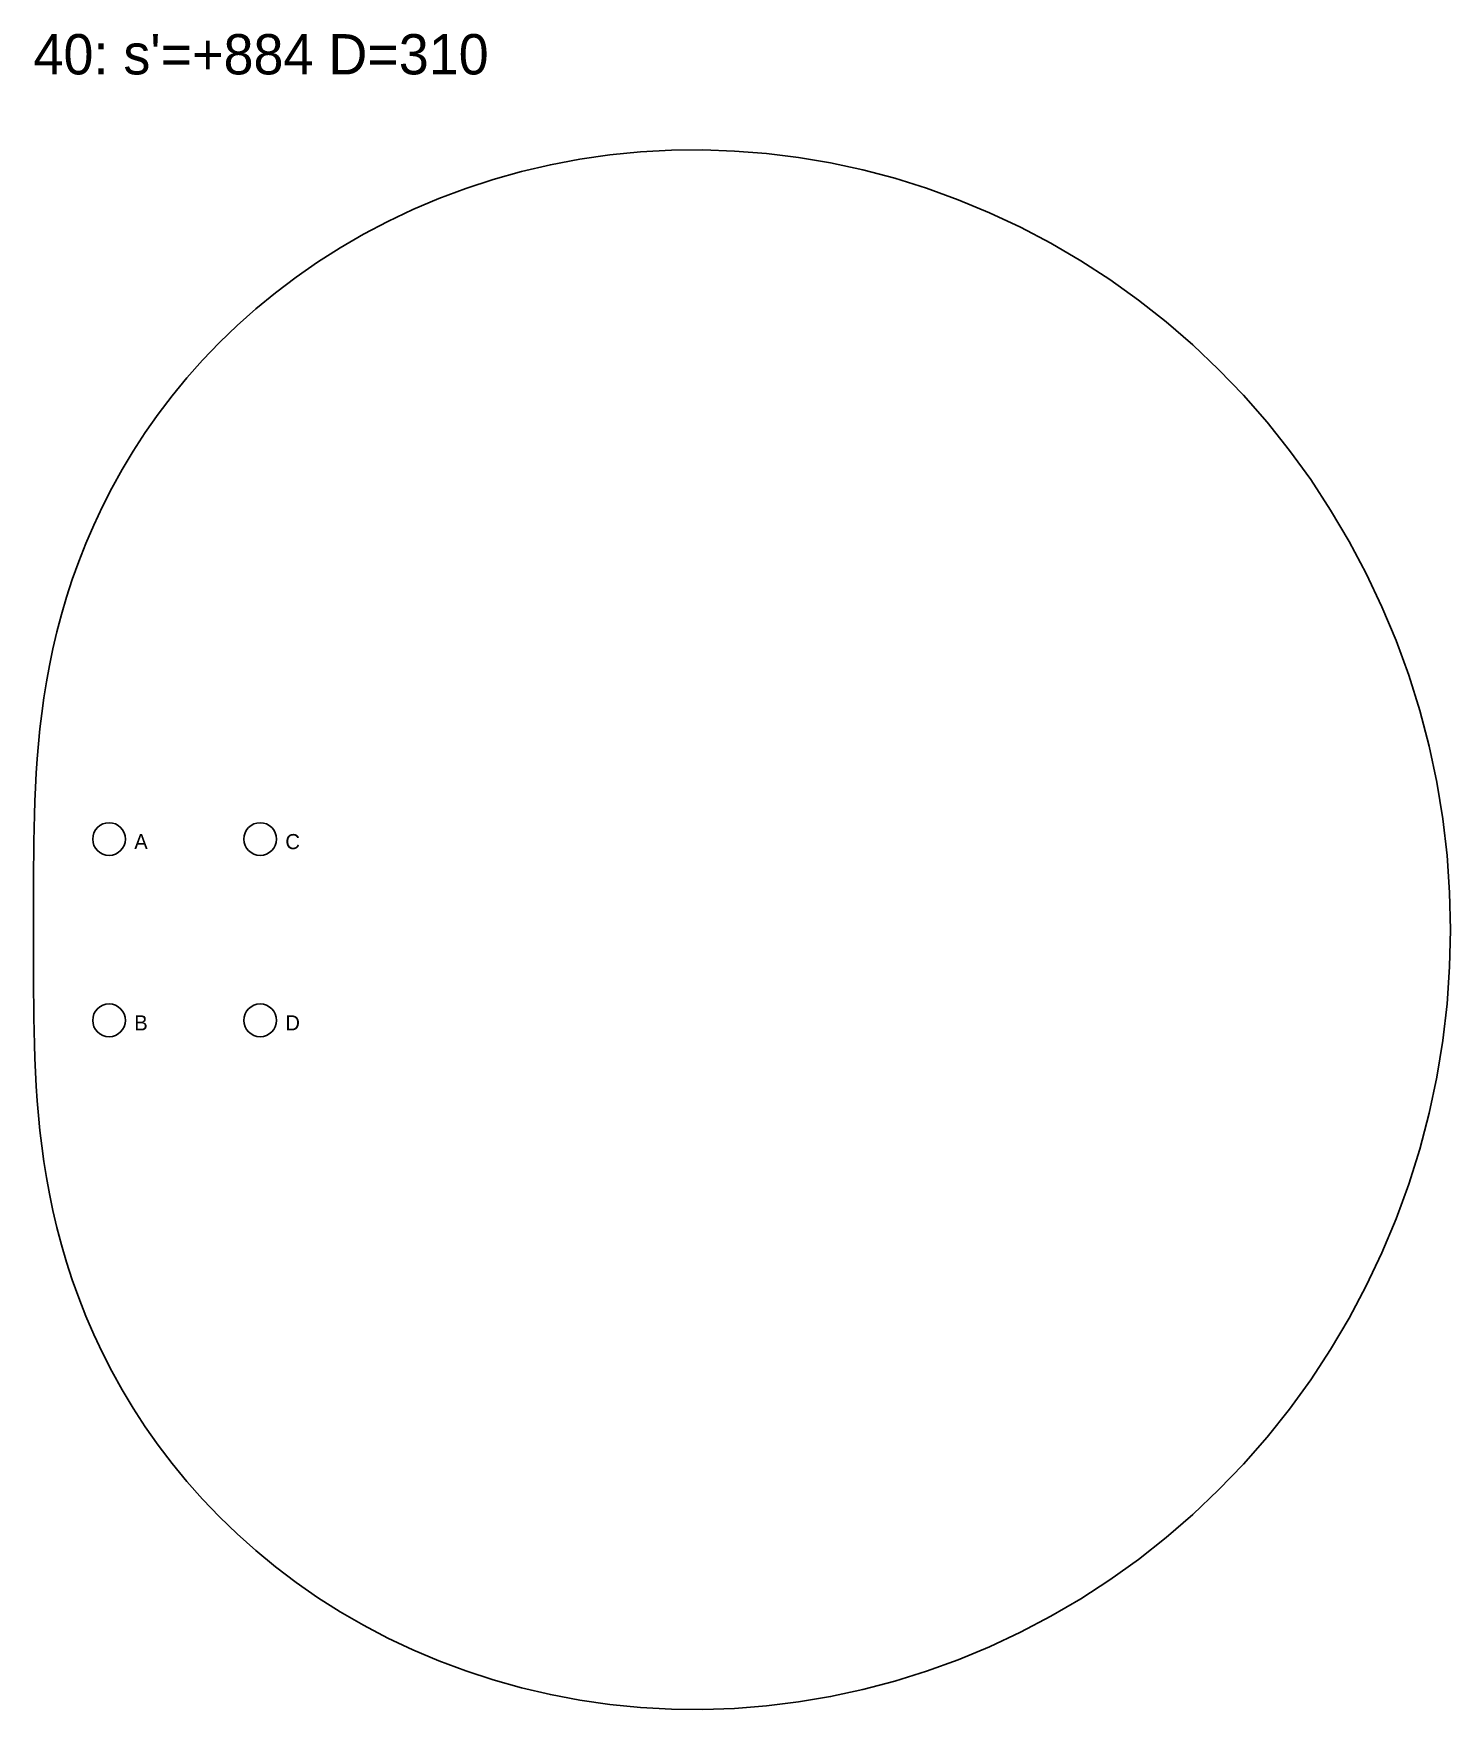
# Model space of a CAD drawing. Header units: millimetres. Extents: x 0 to 2007, y -5243 to 138.
# Drawn here: x 0 to 281.3, y -3354.9 to -3022 of the extents above; entities that cross this region are included whole.
import ezdxf

# ---------------------------------------------------------------- set-up
doc = ezdxf.new("R2010")
doc.units = ezdxf.units.MM
for name, color, linetype in [('DOWEL', 5, 'CONTINUOUS'), ('SLAB_40', 6, 'CONTINUOUS'), ('TEXT', 1, 'CONTINUOUS')]:
    doc.layers.add(name, color=color, linetype=linetype)

msp = doc.modelspace()

# ---------------------------------------------------------------- texts
at = {"layer": 'DOWEL'}
for s, p in [('A', (20, -3184)), ('C', (50, -3184)), ('B', (20, -3220)), ('D', (50, -3220))]:
    msp.add_text(s, height=3, dxfattribs=at).set_placement(p)
at = {"layer": 'TEXT'}
msp.add_text("40: s'=+884 D=310", height=8, dxfattribs=at).set_placement((0, -3030.14))

# ---------------------------------------------------------------- linework, layer by layer
at = {"layer": 'DOWEL'}
for centre in [(15, -3182), (45, -3182), (15, -3218), (45, -3218)]:
    msp.add_circle(centre, 3.25, dxfattribs=at)
at = {"layer": 'SLAB_40'}
msp.add_lwpolyline([(281.347, -3200), (281.176, -3192.637), (280.662, -3185.293), (279.808, -3177.984), (278.616, -3170.728), (277.089, -3163.544), (275.233, -3156.448), (273.052, -3149.457), (270.554, -3142.589), (267.746, -3135.858), (264.636, -3129.281), (261.234, -3122.873), (257.549, -3116.648), (253.594, -3110.62), (249.379, -3104.802), (244.917, -3099.206), (240.22, -3093.845), (235.303, -3088.729), (230.18, -3083.867), (224.866, -3079.269), (219.375, -3074.943), (213.722, -3070.895), (207.925, -3067.133), (201.998, -3063.661), (195.958, -3060.483), (189.822, -3057.604), (183.605, -3055.024), (177.324, -3052.745), (170.995, -3050.769), (164.634, -3049.093), (158.258, -3047.716), (151.882, -3046.637), (145.521, -3045.85), (139.19, -3045.353), (132.905, -3045.14), (126.678, -3045.204), (120.524, -3045.54), (114.456, -3046.139), (108.485, -3046.994), (102.625, -3048.096), (96.886, -3049.435), (91.277, -3051.002), (85.81, -3052.785), (80.492, -3054.774), (75.332, -3056.959), (70.337, -3059.326), (65.513, -3061.865), (60.866, -3064.563), (56.401, -3067.409), (52.121, -3070.389), (48.03, -3073.492), (44.13, -3076.705), (40.421, -3080.015), (36.906, -3083.412), (33.583, -3086.883), (30.451, -3090.416), (27.51, -3094), (24.756, -3097.623), (22.186, -3101.276), (19.797, -3104.948), (17.584, -3108.63), (15.543, -3112.311), (13.667, -3115.984), (11.952, -3119.64), (10.39, -3123.271), (8.975, -3126.872), (7.7, -3130.435), (6.558, -3133.955), (5.54, -3137.427), (4.64, -3140.847), (3.85, -3144.211), (3.161, -3147.516), (2.566, -3150.761), (2.056, -3153.944), (1.624, -3157.063), (1.262, -3160.12), (0.964, -3163.114), (0.72, -3166.046), (0.526, -3168.918), (0.373, -3171.733), (0.256, -3174.493), (0.168, -3177.201), (0.106, -3179.861), (0.062, -3182.479), (0.034, -3185.057), (0.016, -3187.601), (0.007, -3190.116), (0.002, -3192.608), (0, -3195.082), (0, -3197.544), (0, -3200), (0, -3202.456), (0, -3204.918), (0.002, -3207.392), (0.007, -3209.884), (0.016, -3212.399), (0.034, -3214.943), (0.062, -3217.521), (0.106, -3220.139), (0.168, -3222.799), (0.256, -3225.507), (0.373, -3228.267), (0.526, -3231.082), (0.72, -3233.954), (0.964, -3236.886), (1.262, -3239.88), (1.624, -3242.937), (2.056, -3246.056), (2.566, -3249.239), (3.161, -3252.484), (3.85, -3255.789), (4.64, -3259.153), (5.54, -3262.573), (6.558, -3266.045), (7.7, -3269.565), (8.975, -3273.128), (10.39, -3276.729), (11.952, -3280.36), (13.667, -3284.016), (15.543, -3287.689), (17.584, -3291.37), (19.797, -3295.052), (22.186, -3298.724), (24.756, -3302.377), (27.51, -3306), (30.451, -3309.584), (33.583, -3313.117), (36.906, -3316.588), (40.421, -3319.985), (44.13, -3323.295), (48.03, -3326.508), (52.121, -3329.611), (56.401, -3332.591), (60.866, -3335.437), (65.513, -3338.135), (70.337, -3340.674), (75.332, -3343.041), (80.492, -3345.226), (85.81, -3347.215), (91.277, -3348.998), (96.886, -3350.565), (102.625, -3351.904), (108.485, -3353.006), (114.456, -3353.861), (120.524, -3354.46), (126.678, -3354.796), (132.905, -3354.86), (139.19, -3354.647), (145.521, -3354.15), (151.882, -3353.363), (158.258, -3352.284), (164.634, -3350.907), (170.995, -3349.231), (177.324, -3347.255), (183.605, -3344.976), (189.822, -3342.396), (195.958, -3339.517), (201.998, -3336.339), (207.925, -3332.867), (213.722, -3329.105), (219.375, -3325.057), (224.866, -3320.731), (230.18, -3316.133), (235.303, -3311.271), (240.22, -3306.155), (244.917, -3300.794), (249.379, -3295.198), (253.594, -3289.38), (257.549, -3283.352), (261.234, -3277.127), (264.636, -3270.719), (267.746, -3264.142), (270.554, -3257.411), (273.052, -3250.543), (275.233, -3243.552), (277.089, -3236.456), (278.616, -3229.272), (279.808, -3222.016), (280.662, -3214.707), (281.176, -3207.363)], close=True, dxfattribs=at)

msp.set_redraw_order([(e.dxf.handle, doc.entitydb.next_handle()) for e in msp.query("TEXT MTEXT ATTDEF DIMENSION ARC_DIMENSION")])  # texts and dimensions are drawn at this point

doc.saveas('drawing.dxf')
